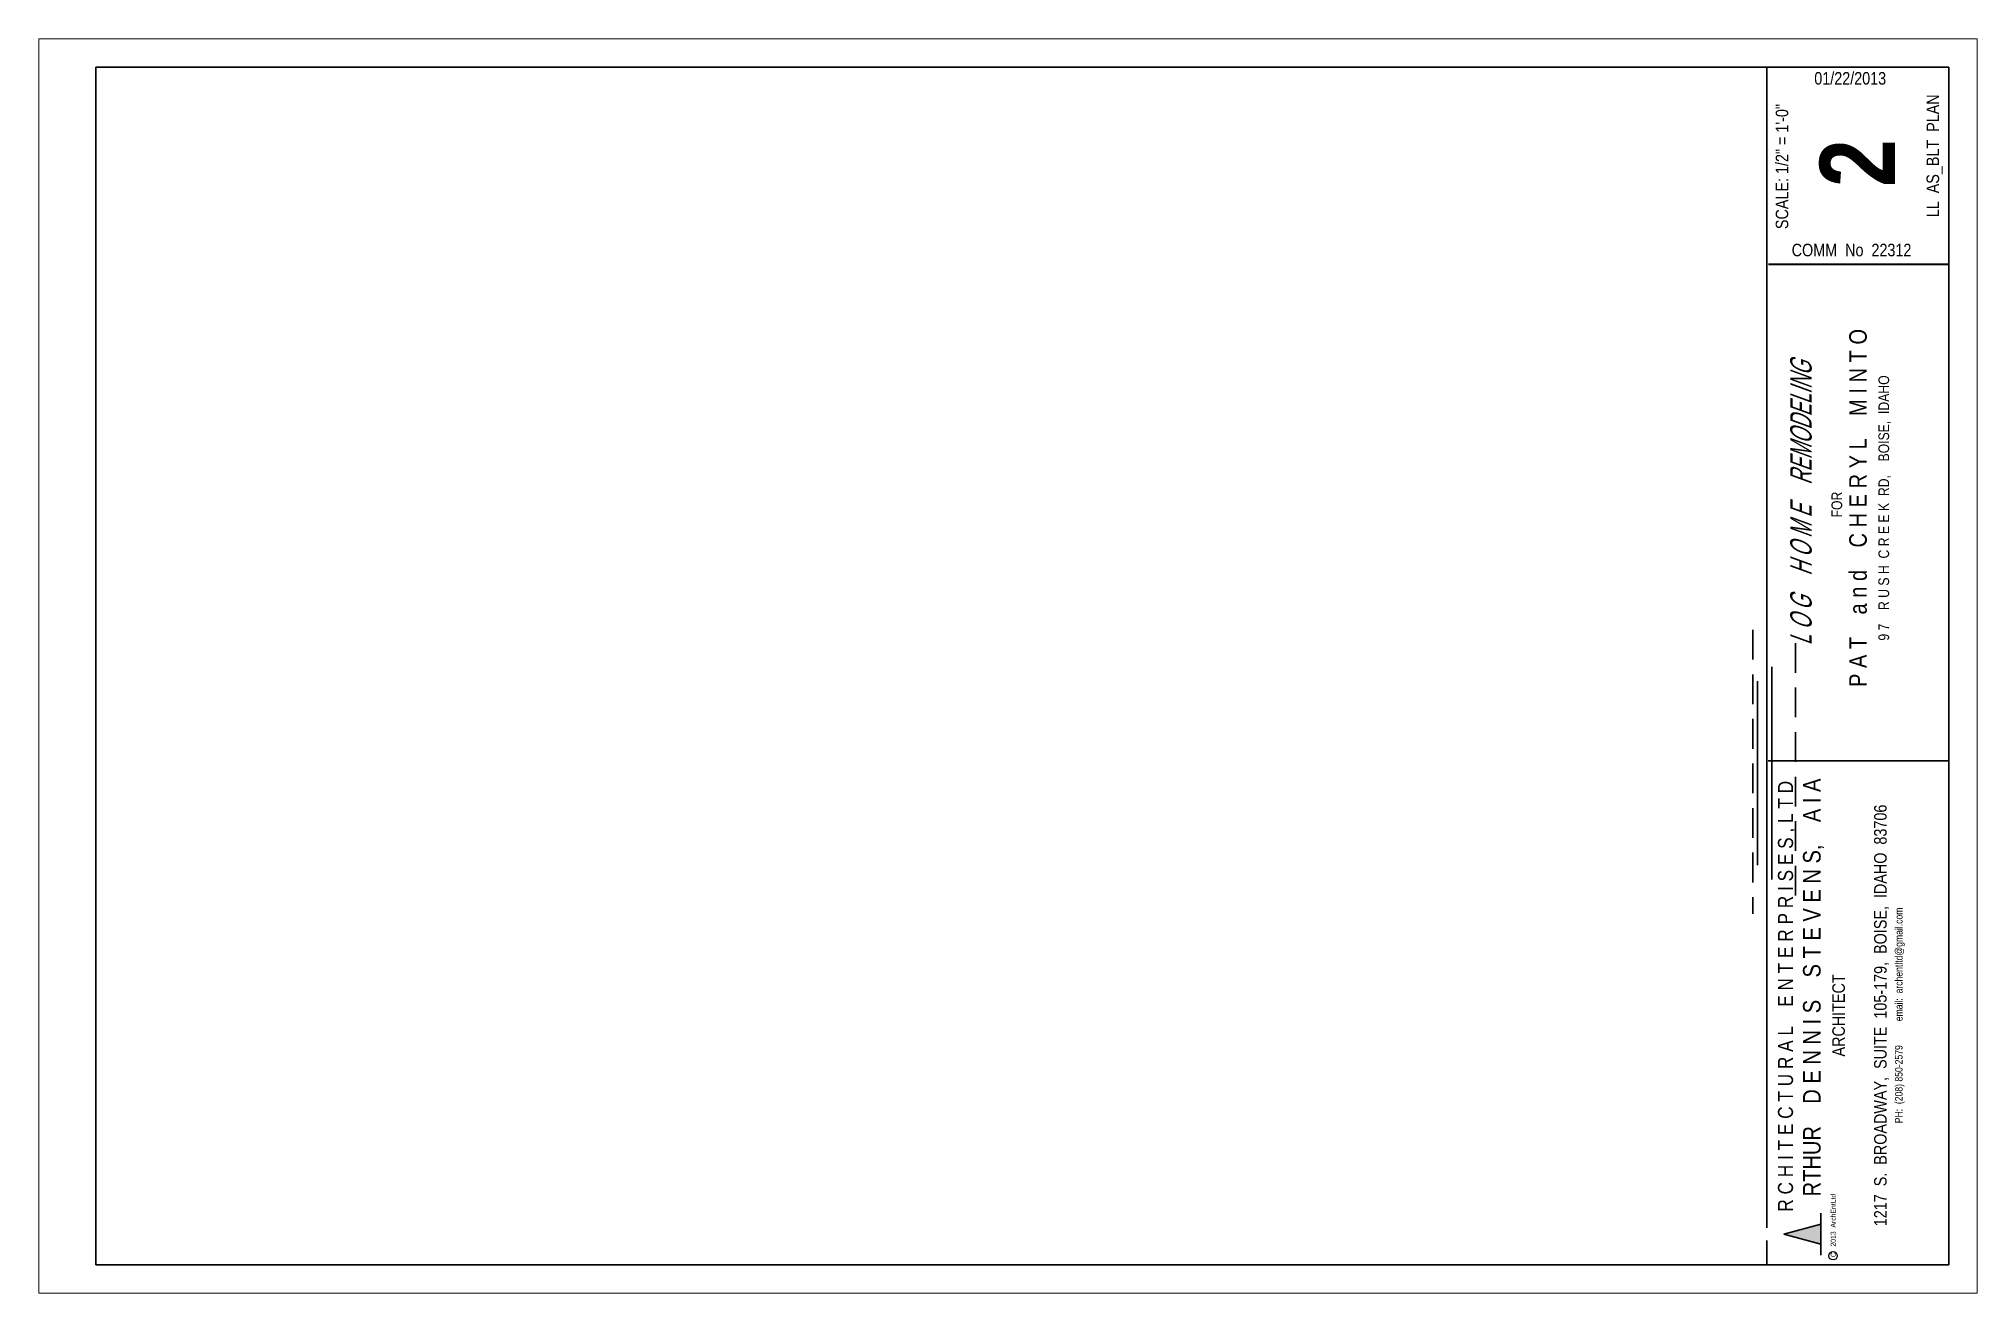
# Model space of a CAD drawing. Header units: inches. Extents: x 3176 to 7138, y 959 to 3158.
# Drawn here: x 6322 to 7138, y 1505 to 2033 of the extents above; entities that cross this region are included whole.
import ezdxf

# ---------------------------------------------------------------- set-up
doc = ezdxf.new("R2010")
doc.units = ezdxf.units.IN
doc.header["$MEASUREMENT"] = 0
doc.linetypes.add('HIDDEN', pattern=[0.375, 0.25, -0.125])
doc.layers.add('FOUNDATION', color=7, linetype='Continuous', lineweight=30)
doc.layers.add('ROOF', color=7, linetype='HIDDEN', lineweight=30)
doc.layers.add('TITLE BLOCK', color=7, linetype='Continuous')
doc.layers.add('TITLE_BLOCK', color=250, linetype='Continuous')
doc.styles.add('ARCH ENT', font='technical.ttf', dxfattribs={"height": 2})
doc.styles.add('ARCHENT', font='technical.ttf', dxfattribs={"height": 6})
doc.styles.add('EXIST', font='romans.shx', dxfattribs={"width": 0.75, "oblique": 20, "height": 12})

msp = doc.modelspace()

# ---------------------------------------------------------------- texts
at = {"layer": 'TITLE BLOCK', "color": 7, "linetype": 'Continuous', "lineweight": 30, "ltscale": 0.5, "char_height": 5.2755, "attachment_point": 5, "style": 'ARCH ENT'}
for s, insert in [('\\A1;01/22/2013', (7084.47, 2015.89)), ('COMM  No  22312', (7085.03, 1943.62))]:
    msp.add_mtext(s, dxfattribs=dict(at, insert=insert))
at = {"layer": 'TITLE BLOCK', "color": 7, "linetype": 'Continuous', "lineweight": 30, "ltscale": 0.5, "rotation": 90, "style": 'ARCH ENT'}
for s, insert, char_height, attachment_point in [('LL  AS_BLT  PLAN', (7120, 1983.32), 5.2755, 5), ('SCALE: 1/2" = 1\'-0"  ', (7055.78, 1978.79), 5.2755, 5), ('{\\fTechnical|b1|i0|c0|p34;2}', (7071.67, 1980.25), 31.6532, 2), ('\\P{\\H0.3769x;  FOR\\P\\H1.644x;P A T    a n d    C H E R Y L    M I N T O\\P\\H0.6083x;9 7    R U S H  C R E E K  RD,    BOISE,  IDAHO}', (7079.21, 1835.09), 11.9011, 5), ('        R C H I T E C T U R A L    E N T E R P R I S E S , L T D\\P{\\H1.167x;          RTHUR    D E N N I S    S T E V E N S,    A I A\\P\\H0.7145x;ARCHITECT\\P\\P1217  S.  BROADWAY,  SUITE  105-179,  BOISE,  IDAHO  83706\\P\\H0.5999x;PH:  (208) 850-2579          email:  archentltd@gmail.com}', (7054.06, 1621.5), 6.3306, 2)]:
    msp.add_mtext(s, dxfattribs=dict(at, insert=insert, char_height=char_height, attachment_point=attachment_point))
at = {"layer": 'TITLE BLOCK', "color": 7, "linetype": 'Continuous', "lineweight": 9, "ltscale": 50, "insert": (7059.24, 1837.04), "char_height": 9, "width": 201.5, "attachment_point": 2, "rotation": 90, "style": 'EXIST'}
msp.add_mtext('{\\fTechnical|b0|i0|c0|p34;L O G    H O M E    REMODELING}', dxfattribs=at)
at = {"layer": 'TITLE BLOCK', "color": 7, "linetype": 'HIDDEN', "insert": (7076.25, 1519.73), "char_height": 2.0983, "width": 29.5, "attachment_point": 1, "rotation": 90, "style": 'ARCHENT'}
msp.add_mtext('C   2013  ArchEntLtd', dxfattribs=at)

# ---------------------------------------------------------------- hatches: boundary and pattern name
at = {"layer": 'TITLE_BLOCK', "linetype": 'Continuous', "ltscale": 0.5}
msp.add_hatch(color=1, dxfattribs=at).paths.add_polyline_path([(7072.04, 1533.7), (7056.46, 1529.47), (7072.04, 1525.24)])

# ---------------------------------------------------------------- linework, layer by layer
at = {"layer": 'FOUNDATION', "color": 8, "ltscale": 15}
for p, q in [((7051.46, 1768.23), (7051.46, 1678.73)), ((7045.46, 1762.23), (7045.46, 1684.73))]:
    msp.add_line(p, q, dxfattribs=at)
at = {"layer": 'ROOF', "linetype": 'HIDDEN', "ltscale": 50}
msp.add_line((7043.5, 1783.77), (7043.51, 1664.27), dxfattribs=at)
at = {"layer": 'ROOF', "color": 8, "linetype": 'HIDDEN', "ltscale": 50}
msp.add_line((7061.46, 1778.23), (7061.46, 1668.73), dxfattribs=at)
at = {"layer": 'TITLE BLOCK', "color": 7, "linetype": 'Continuous', "lineweight": 0, "ltscale": 0.5}
for p, q in [((7137.94, 2032.57), (6321.95, 2032.57)), ((6321.95, 2032.57), (6321.95, 1504.58)), ((7137.94, 2032.57), (7137.94, 1504.58)), ((6321.95, 1504.58), (7137.94, 1504.58))]:
    msp.add_line(p, q, dxfattribs=at)
at = {"layer": 'TITLE BLOCK', "color": 7, "linetype": 'Continuous', "lineweight": 30, "ltscale": 0.5}
for p, q in [((6345.95, 2020.57), (6345.95, 1516.58)), ((7125.94, 2020.57), (6345.95, 2020.57)), ((7049.38, 1532.13), (7049.38, 2020.57)), ((7125.94, 1516.58), (7125.94, 2020.57)), ((7049.97, 1728.65), (7125.94, 1728.65)), ((7072.04, 1538.29), (7072.04, 1520.65)), ((7072.04, 1538.25), (7072.04, 1520.61)), ((7049.38, 1516.58), (7049.38, 1526.8)), ((7072.04, 1533.66), (7056.46, 1529.43)), ((7072.04, 1533.66), (7056.46, 1529.43)), ((7072.04, 1525.2), (7056.46, 1529.43)), ((7072.04, 1525.2), (7056.46, 1529.43)), ((6345.95, 1516.58), (7125.94, 1516.58))]:
    msp.add_line(p, q, dxfattribs=at)
at = {"layer": 'TITLE BLOCK', "color": 7, "linetype": 'Continuous', "lineweight": 30, "ltscale": 0.5, "const_width": 0.791}
msp.add_lwpolyline([(7049.97, 1937.67), (7125.94, 1937.67)], dxfattribs=at)
at = {"layer": 'TITLE BLOCK', "color": 7, "linetype": 'Continuous'}
msp.add_circle((7077.25, 1520.33), 1.75, dxfattribs=at)

msp.set_redraw_order([(e.dxf.handle, doc.entitydb.next_handle()) for e in msp.query("TEXT MTEXT ATTDEF DIMENSION ARC_DIMENSION")])  # texts and dimensions are drawn at this point

doc.saveas('drawing.dxf')
